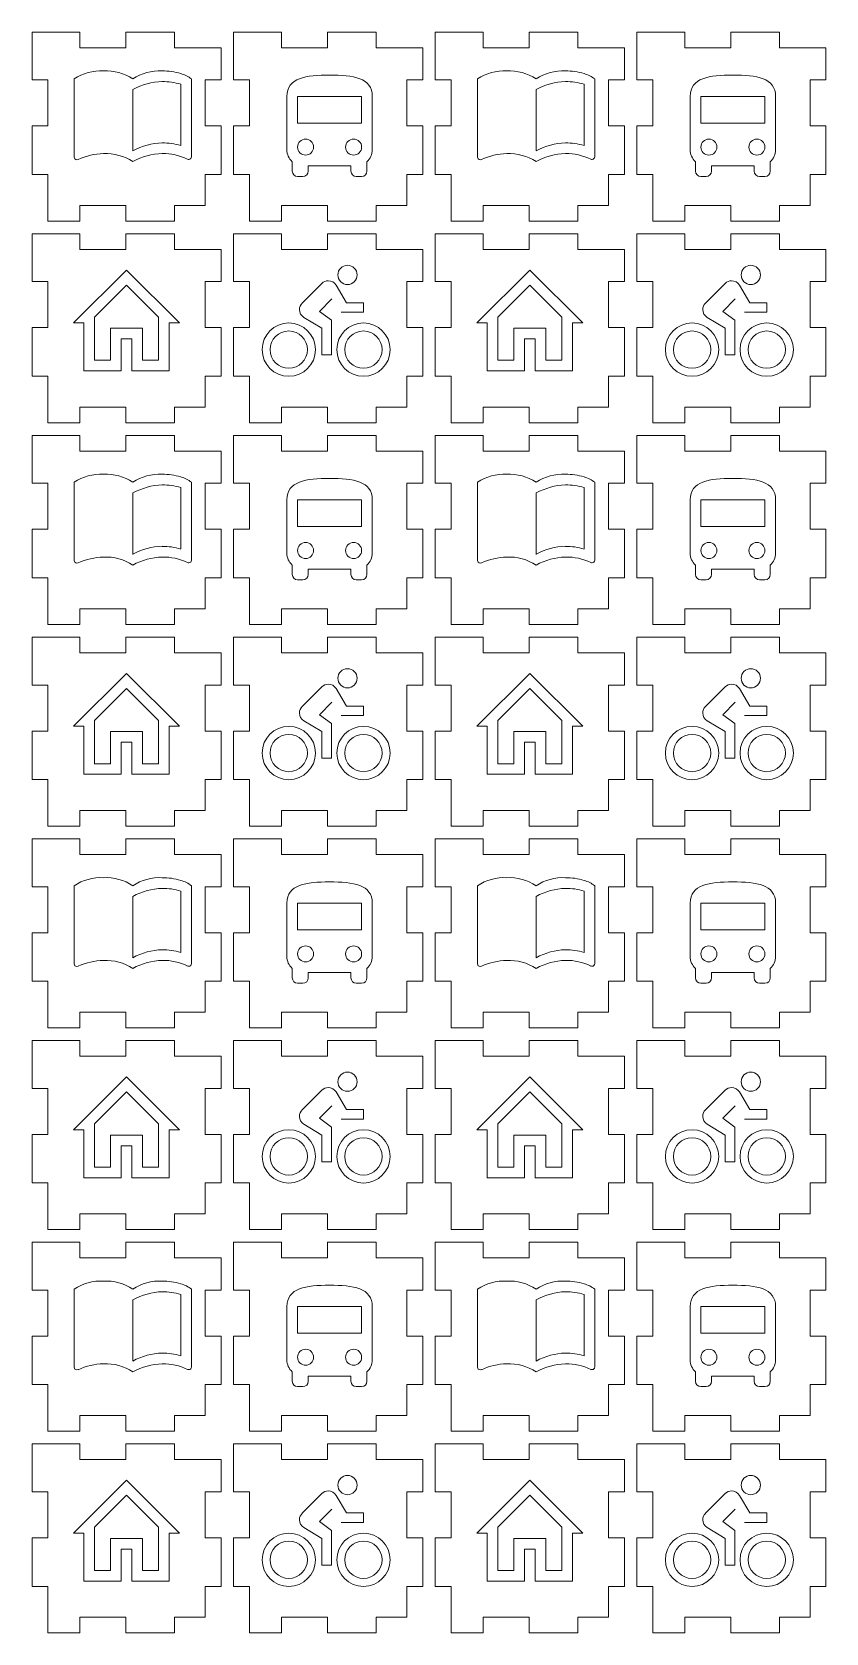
# Model space of a CAD drawing. Header units: millimetres. Extents: x 0 to 126, y 0 to 254.
import ezdxf

# ---------------------------------------------------------------- set-up
doc = ezdxf.new("R2010")
doc.units = ezdxf.units.MM
doc.layers.get('0').update_dxf_attribs({"lineweight": 25, "true_color": 0xffffff})
doc.layers.add('layer 1', color=3, linetype='Continuous', lineweight=9, true_color=0x00ff00)

msp = doc.modelspace()

# ---------------------------------------------------------------- linework, layer by layer
at = {"lineweight": 13}
for p, q in [((7.6, 254), (0, 254)), ((0, 246.4), (0, 254)), ((7.6, 254), (7.6, 251.5)), ((22.6, 254), (14.9, 254)), ((14.9, 254), (14.9, 251.5)), ((22.6, 254), (22.6, 251.5)), ((39.6, 254), (32, 254)), ((32, 246.4), (32, 254)), ((39.6, 254), (39.6, 251.5)), ((54.6, 254), (46.9, 254)), ((46.9, 254), (46.9, 251.5)), ((54.6, 254), (54.6, 251.5)), ((71.6, 254), (64, 254)), ((64, 246.4), (64, 254)), ((71.6, 254), (71.6, 251.5)), ((86.6, 254), (78.9, 254)), ((78.9, 254), (78.9, 251.5)), ((86.6, 254), (86.6, 251.5)), ((103.6, 254), (96, 254)), ((96, 246.4), (96, 254)), ((103.6, 254), (103.6, 251.5)), ((118.6, 254), (110.9, 254)), ((110.9, 254), (110.9, 251.5)), ((118.6, 254), (118.6, 251.5)), ((14.9, 251.5), (7.6, 251.5)), ((30, 251.5), (22.6, 251.5)), ((30, 246.4), (30, 251.5)), ((46.9, 251.5), (39.6, 251.5)), ((62, 251.5), (54.6, 251.5)), ((62, 246.4), (62, 251.5)), ((78.9, 251.5), (71.6, 251.5)), ((94, 251.5), (86.6, 251.5)), ((94, 246.4), (94, 251.5)), ((110.9, 251.5), (103.6, 251.5)), ((126, 251.5), (118.6, 251.5)), ((126, 246.4), (126, 251.5)), ((0, 246.4), (2.5, 246.4)), ((2.5, 239.1), (2.5, 246.4)), ((27.5, 239.1), (27.5, 246.4)), ((27.5, 246.4), (30, 246.4)), ((32, 246.4), (34.5, 246.4)), ((34.5, 239.1), (34.5, 246.4)), ((59.5, 239.1), (59.5, 246.4)), ((59.5, 246.4), (62, 246.4)), ((64, 246.4), (66.5, 246.4)), ((66.5, 239.1), (66.5, 246.4)), ((91.5, 239.1), (91.5, 246.4)), ((91.5, 246.4), (94, 246.4)), ((96, 246.4), (98.5, 246.4)), ((98.5, 239.1), (98.5, 246.4)), ((123.5, 239.1), (123.5, 246.4)), ((123.5, 246.4), (126, 246.4)), ((0, 231.4), (0, 239.1)), ((0, 239.1), (2.5, 239.1)), ((27.5, 239.1), (30, 239.1)), ((30, 231.4), (30, 239.1)), ((32, 231.4), (32, 239.1)), ((32, 239.1), (34.5, 239.1)), ((59.5, 239.1), (62, 239.1)), ((62, 231.4), (62, 239.1)), ((64, 231.4), (64, 239.1)), ((64, 239.1), (66.5, 239.1)), ((91.5, 239.1), (94, 239.1)), ((94, 231.4), (94, 239.1)), ((96, 231.4), (96, 239.1)), ((96, 239.1), (98.5, 239.1)), ((123.5, 239.1), (126, 239.1)), ((126, 231.4), (126, 239.1)), ((0, 231.4), (2.5, 231.4)), ((2.5, 224), (2.5, 231.4)), ((27.5, 226.5), (27.5, 231.4)), ((27.5, 231.4), (30, 231.4)), ((32, 231.4), (34.5, 231.4)), ((34.5, 224), (34.5, 231.4)), ((59.5, 226.5), (59.5, 231.4)), ((59.5, 231.4), (62, 231.4)), ((64, 231.4), (66.5, 231.4)), ((66.5, 224), (66.5, 231.4)), ((91.5, 226.5), (91.5, 231.4)), ((91.5, 231.4), (94, 231.4)), ((96, 231.4), (98.5, 231.4)), ((98.5, 224), (98.5, 231.4)), ((123.5, 226.5), (123.5, 231.4)), ((123.5, 231.4), (126, 231.4)), ((14.9, 226.5), (7.6, 226.5)), ((7.6, 226.5), (7.6, 224)), ((14.9, 226.5), (14.9, 224)), ((27.5, 226.5), (22.6, 226.5)), ((22.6, 226.5), (22.6, 224)), ((46.9, 226.5), (39.6, 226.5)), ((39.6, 226.5), (39.6, 224)), ((46.9, 226.5), (46.9, 224)), ((59.5, 226.5), (54.6, 226.5)), ((54.6, 226.5), (54.6, 224)), ((78.9, 226.5), (71.6, 226.5)), ((71.6, 226.5), (71.6, 224)), ((78.9, 226.5), (78.9, 224)), ((91.5, 226.5), (86.6, 226.5)), ((86.6, 226.5), (86.6, 224)), ((110.9, 226.5), (103.6, 226.5)), ((103.6, 226.5), (103.6, 224)), ((110.9, 226.5), (110.9, 224)), ((123.5, 226.5), (118.6, 226.5)), ((118.6, 226.5), (118.6, 224)), ((7.6, 224), (2.5, 224)), ((22.6, 224), (14.9, 224)), ((39.6, 224), (34.5, 224)), ((54.6, 224), (46.9, 224)), ((71.6, 224), (66.5, 224)), ((86.6, 224), (78.9, 224)), ((103.6, 224), (98.5, 224)), ((118.6, 224), (110.9, 224)), ((7.6, 222), (0, 222)), ((0, 214.4), (0, 222)), ((7.6, 222), (7.6, 219.5)), ((22.6, 222), (14.9, 222)), ((14.9, 222), (14.9, 219.5)), ((22.6, 222), (22.6, 219.5)), ((39.6, 222), (32, 222)), ((32, 214.4), (32, 222)), ((39.6, 222), (39.6, 219.5)), ((54.6, 222), (46.9, 222)), ((46.9, 222), (46.9, 219.5)), ((54.6, 222), (54.6, 219.5)), ((71.6, 222), (64, 222)), ((64, 214.4), (64, 222)), ((71.6, 222), (71.6, 219.5)), ((86.6, 222), (78.9, 222)), ((78.9, 222), (78.9, 219.5)), ((86.6, 222), (86.6, 219.5)), ((103.6, 222), (96, 222)), ((96, 214.4), (96, 222)), ((103.6, 222), (103.6, 219.5)), ((118.6, 222), (110.9, 222)), ((110.9, 222), (110.9, 219.5)), ((118.6, 222), (118.6, 219.5)), ((14.9, 219.5), (7.6, 219.5)), ((30, 219.5), (22.6, 219.5)), ((30, 214.4), (30, 219.5)), ((46.9, 219.5), (39.6, 219.5)), ((62, 219.5), (54.6, 219.5)), ((62, 214.4), (62, 219.5)), ((78.9, 219.5), (71.6, 219.5)), ((94, 219.5), (86.6, 219.5)), ((94, 214.4), (94, 219.5)), ((110.9, 219.5), (103.6, 219.5)), ((126, 219.5), (118.6, 219.5)), ((126, 214.4), (126, 219.5)), ((0, 214.4), (2.5, 214.4)), ((2.5, 207.1), (2.5, 214.4)), ((27.5, 207.1), (27.5, 214.4)), ((27.5, 214.4), (30, 214.4)), ((32, 214.4), (34.5, 214.4)), ((34.5, 207.1), (34.5, 214.4)), ((59.5, 207.1), (59.5, 214.4)), ((59.5, 214.4), (62, 214.4)), ((64, 214.4), (66.5, 214.4)), ((66.5, 207.1), (66.5, 214.4)), ((91.5, 207.1), (91.5, 214.4)), ((91.5, 214.4), (94, 214.4)), ((96, 214.4), (98.5, 214.4)), ((98.5, 207.1), (98.5, 214.4)), ((123.5, 207.1), (123.5, 214.4)), ((123.5, 214.4), (126, 214.4)), ((0, 199.4), (0, 207.1)), ((0, 207.1), (2.5, 207.1)), ((27.5, 207.1), (30, 207.1)), ((30, 199.4), (30, 207.1)), ((32, 199.4), (32, 207.1)), ((32, 207.1), (34.5, 207.1)), ((59.5, 207.1), (62, 207.1)), ((62, 199.4), (62, 207.1)), ((64, 199.4), (64, 207.1)), ((64, 207.1), (66.5, 207.1)), ((91.5, 207.1), (94, 207.1)), ((94, 199.4), (94, 207.1)), ((96, 199.4), (96, 207.1)), ((96, 207.1), (98.5, 207.1)), ((123.5, 207.1), (126, 207.1)), ((126, 199.4), (126, 207.1)), ((0, 199.4), (2.5, 199.4)), ((2.5, 192), (2.5, 199.4)), ((27.5, 194.5), (27.5, 199.4)), ((27.5, 199.4), (30, 199.4)), ((32, 199.4), (34.5, 199.4)), ((34.5, 192), (34.5, 199.4)), ((59.5, 194.5), (59.5, 199.4)), ((59.5, 199.4), (62, 199.4)), ((64, 199.4), (66.5, 199.4)), ((66.5, 192), (66.5, 199.4)), ((91.5, 194.5), (91.5, 199.4)), ((91.5, 199.4), (94, 199.4)), ((96, 199.4), (98.5, 199.4)), ((98.5, 192), (98.5, 199.4)), ((123.5, 194.5), (123.5, 199.4)), ((123.5, 199.4), (126, 199.4)), ((14.9, 194.5), (7.6, 194.5)), ((7.6, 194.5), (7.6, 192)), ((14.9, 194.5), (14.9, 192)), ((27.5, 194.5), (22.6, 194.5)), ((22.6, 194.5), (22.6, 192)), ((46.9, 194.5), (39.6, 194.5)), ((39.6, 194.5), (39.6, 192)), ((46.9, 194.5), (46.9, 192)), ((59.5, 194.5), (54.6, 194.5)), ((54.6, 194.5), (54.6, 192)), ((78.9, 194.5), (71.6, 194.5)), ((71.6, 194.5), (71.6, 192)), ((78.9, 194.5), (78.9, 192)), ((91.5, 194.5), (86.6, 194.5)), ((86.6, 194.5), (86.6, 192)), ((110.9, 194.5), (103.6, 194.5)), ((103.6, 194.5), (103.6, 192)), ((110.9, 194.5), (110.9, 192)), ((123.5, 194.5), (118.6, 194.5)), ((118.6, 194.5), (118.6, 192)), ((7.6, 192), (2.5, 192)), ((22.6, 192), (14.9, 192)), ((39.6, 192), (34.5, 192)), ((54.6, 192), (46.9, 192)), ((71.6, 192), (66.5, 192)), ((86.6, 192), (78.9, 192)), ((103.6, 192), (98.5, 192)), ((118.6, 192), (110.9, 192)), ((7.6, 190), (0, 190)), ((0, 182.4), (0, 190)), ((7.6, 190), (7.6, 187.5)), ((22.6, 190), (14.9, 190)), ((14.9, 190), (14.9, 187.5)), ((22.6, 190), (22.6, 187.5)), ((39.6, 190), (32, 190)), ((32, 182.4), (32, 190)), ((39.6, 190), (39.6, 187.5)), ((54.6, 190), (46.9, 190)), ((46.9, 190), (46.9, 187.5)), ((54.6, 190), (54.6, 187.5)), ((71.6, 190), (64, 190)), ((64, 182.4), (64, 190)), ((71.6, 190), (71.6, 187.5)), ((86.6, 190), (78.9, 190)), ((78.9, 190), (78.9, 187.5)), ((86.6, 190), (86.6, 187.5)), ((103.6, 190), (96, 190)), ((96, 182.4), (96, 190)), ((103.6, 190), (103.6, 187.5)), ((118.6, 190), (110.9, 190)), ((110.9, 190), (110.9, 187.5)), ((118.6, 190), (118.6, 187.5)), ((14.9, 187.5), (7.6, 187.5)), ((30, 187.5), (22.6, 187.5)), ((30, 182.4), (30, 187.5)), ((46.9, 187.5), (39.6, 187.5)), ((62, 187.5), (54.6, 187.5)), ((62, 182.4), (62, 187.5)), ((78.9, 187.5), (71.6, 187.5)), ((94, 187.5), (86.6, 187.5)), ((94, 182.4), (94, 187.5)), ((110.9, 187.5), (103.6, 187.5)), ((126, 187.5), (118.6, 187.5)), ((126, 182.4), (126, 187.5)), ((0, 182.4), (2.5, 182.4)), ((2.5, 175.1), (2.5, 182.4)), ((27.5, 175.1), (27.5, 182.4)), ((27.5, 182.4), (30, 182.4)), ((32, 182.4), (34.5, 182.4)), ((34.5, 175.1), (34.5, 182.4)), ((59.5, 175.1), (59.5, 182.4)), ((59.5, 182.4), (62, 182.4)), ((64, 182.4), (66.5, 182.4)), ((66.5, 175.1), (66.5, 182.4)), ((91.5, 175.1), (91.5, 182.4)), ((91.5, 182.4), (94, 182.4)), ((96, 182.4), (98.5, 182.4)), ((98.5, 175.1), (98.5, 182.4)), ((123.5, 175.1), (123.5, 182.4)), ((123.5, 182.4), (126, 182.4)), ((0, 167.4), (0, 175.1)), ((0, 175.1), (2.5, 175.1)), ((27.5, 175.1), (30, 175.1)), ((30, 167.4), (30, 175.1)), ((32, 167.4), (32, 175.1)), ((32, 175.1), (34.5, 175.1)), ((59.5, 175.1), (62, 175.1)), ((62, 167.4), (62, 175.1)), ((64, 167.4), (64, 175.1)), ((64, 175.1), (66.5, 175.1)), ((91.5, 175.1), (94, 175.1)), ((94, 167.4), (94, 175.1)), ((96, 167.4), (96, 175.1)), ((96, 175.1), (98.5, 175.1)), ((123.5, 175.1), (126, 175.1)), ((126, 167.4), (126, 175.1)), ((0, 167.4), (2.5, 167.4)), ((2.5, 160), (2.5, 167.4)), ((27.5, 162.5), (27.5, 167.4)), ((27.5, 167.4), (30, 167.4)), ((32, 167.4), (34.5, 167.4)), ((34.5, 160), (34.5, 167.4)), ((59.5, 162.5), (59.5, 167.4)), ((59.5, 167.4), (62, 167.4)), ((64, 167.4), (66.5, 167.4)), ((66.5, 160), (66.5, 167.4)), ((91.5, 162.5), (91.5, 167.4)), ((91.5, 167.4), (94, 167.4)), ((96, 167.4), (98.5, 167.4)), ((98.5, 160), (98.5, 167.4)), ((123.5, 162.5), (123.5, 167.4)), ((123.5, 167.4), (126, 167.4)), ((14.9, 162.5), (7.6, 162.5)), ((7.6, 162.5), (7.6, 160)), ((14.9, 162.5), (14.9, 160)), ((27.5, 162.5), (22.6, 162.5)), ((22.6, 162.5), (22.6, 160)), ((46.9, 162.5), (39.6, 162.5)), ((39.6, 162.5), (39.6, 160)), ((46.9, 162.5), (46.9, 160)), ((59.5, 162.5), (54.6, 162.5)), ((54.6, 162.5), (54.6, 160)), ((78.9, 162.5), (71.6, 162.5)), ((71.6, 162.5), (71.6, 160)), ((78.9, 162.5), (78.9, 160)), ((91.5, 162.5), (86.6, 162.5)), ((86.6, 162.5), (86.6, 160)), ((110.9, 162.5), (103.6, 162.5)), ((103.6, 162.5), (103.6, 160)), ((110.9, 162.5), (110.9, 160)), ((123.5, 162.5), (118.6, 162.5)), ((118.6, 162.5), (118.6, 160)), ((7.6, 158), (0, 158)), ((0, 150.4), (0, 158)), ((7.6, 160), (2.5, 160)), ((7.6, 158), (7.6, 155.5)), ((22.6, 160), (14.9, 160)), ((22.6, 158), (14.9, 158)), ((14.9, 158), (14.9, 155.5)), ((22.6, 158), (22.6, 155.5)), ((39.6, 158), (32, 158)), ((32, 150.4), (32, 158)), ((39.6, 160), (34.5, 160)), ((39.6, 158), (39.6, 155.5)), ((54.6, 160), (46.9, 160)), ((54.6, 158), (46.9, 158)), ((46.9, 158), (46.9, 155.5)), ((54.6, 158), (54.6, 155.5)), ((71.6, 158), (64, 158)), ((64, 150.4), (64, 158)), ((71.6, 160), (66.5, 160)), ((71.6, 158), (71.6, 155.5)), ((86.6, 160), (78.9, 160)), ((86.6, 158), (78.9, 158)), ((78.9, 158), (78.9, 155.5)), ((86.6, 158), (86.6, 155.5)), ((103.6, 158), (96, 158)), ((96, 150.4), (96, 158)), ((103.6, 160), (98.5, 160)), ((103.6, 158), (103.6, 155.5)), ((118.6, 160), (110.9, 160)), ((118.6, 158), (110.9, 158)), ((110.9, 158), (110.9, 155.5)), ((118.6, 158), (118.6, 155.5)), ((14.9, 155.5), (7.6, 155.5)), ((30, 155.5), (22.6, 155.5)), ((30, 150.4), (30, 155.5)), ((46.9, 155.5), (39.6, 155.5)), ((62, 155.5), (54.6, 155.5)), ((62, 150.4), (62, 155.5)), ((78.9, 155.5), (71.6, 155.5)), ((94, 155.5), (86.6, 155.5)), ((94, 150.4), (94, 155.5)), ((110.9, 155.5), (103.6, 155.5)), ((126, 155.5), (118.6, 155.5)), ((126, 150.4), (126, 155.5)), ((0, 150.4), (2.5, 150.4)), ((2.5, 143.1), (2.5, 150.4)), ((27.5, 143.1), (27.5, 150.4)), ((27.5, 150.4), (30, 150.4)), ((32, 150.4), (34.5, 150.4)), ((34.5, 143.1), (34.5, 150.4)), ((59.5, 143.1), (59.5, 150.4)), ((59.5, 150.4), (62, 150.4)), ((64, 150.4), (66.5, 150.4)), ((66.5, 143.1), (66.5, 150.4)), ((91.5, 143.1), (91.5, 150.4)), ((91.5, 150.4), (94, 150.4)), ((96, 150.4), (98.5, 150.4)), ((98.5, 143.1), (98.5, 150.4)), ((123.5, 143.1), (123.5, 150.4)), ((123.5, 150.4), (126, 150.4)), ((0, 135.4), (0, 143.1)), ((0, 143.1), (2.5, 143.1)), ((27.5, 143.1), (30, 143.1)), ((30, 135.4), (30, 143.1)), ((32, 135.4), (32, 143.1)), ((32, 143.1), (34.5, 143.1)), ((59.5, 143.1), (62, 143.1)), ((62, 135.4), (62, 143.1)), ((64, 135.4), (64, 143.1)), ((64, 143.1), (66.5, 143.1)), ((91.5, 143.1), (94, 143.1)), ((94, 135.4), (94, 143.1)), ((96, 135.4), (96, 143.1)), ((96, 143.1), (98.5, 143.1)), ((123.5, 143.1), (126, 143.1)), ((126, 135.4), (126, 143.1)), ((0, 135.4), (2.5, 135.4)), ((2.5, 128), (2.5, 135.4)), ((27.5, 130.5), (27.5, 135.4)), ((27.5, 135.4), (30, 135.4)), ((32, 135.4), (34.5, 135.4)), ((34.5, 128), (34.5, 135.4)), ((59.5, 130.5), (59.5, 135.4)), ((59.5, 135.4), (62, 135.4)), ((64, 135.4), (66.5, 135.4)), ((66.5, 128), (66.5, 135.4)), ((91.5, 130.5), (91.5, 135.4)), ((91.5, 135.4), (94, 135.4)), ((96, 135.4), (98.5, 135.4)), ((98.5, 128), (98.5, 135.4)), ((123.5, 130.5), (123.5, 135.4)), ((123.5, 135.4), (126, 135.4)), ((14.9, 130.5), (7.6, 130.5)), ((7.6, 130.5), (7.6, 128)), ((14.9, 130.5), (14.9, 128)), ((27.5, 130.5), (22.6, 130.5)), ((22.6, 130.5), (22.6, 128)), ((46.9, 130.5), (39.6, 130.5)), ((39.6, 130.5), (39.6, 128)), ((46.9, 130.5), (46.9, 128)), ((59.5, 130.5), (54.6, 130.5)), ((54.6, 130.5), (54.6, 128)), ((78.9, 130.5), (71.6, 130.5)), ((71.6, 130.5), (71.6, 128)), ((78.9, 130.5), (78.9, 128)), ((91.5, 130.5), (86.6, 130.5)), ((86.6, 130.5), (86.6, 128)), ((110.9, 130.5), (103.6, 130.5)), ((103.6, 130.5), (103.6, 128)), ((110.9, 130.5), (110.9, 128)), ((123.5, 130.5), (118.6, 130.5)), ((118.6, 130.5), (118.6, 128)), ((7.6, 128), (2.5, 128)), ((22.6, 128), (14.9, 128)), ((39.6, 128), (34.5, 128)), ((54.6, 128), (46.9, 128)), ((71.6, 128), (66.5, 128)), ((86.6, 128), (78.9, 128)), ((103.6, 128), (98.5, 128)), ((118.6, 128), (110.9, 128)), ((7.6, 126), (0, 126)), ((0, 118.4), (0, 126)), ((7.6, 126), (7.6, 123.5)), ((22.6, 126), (14.9, 126)), ((14.9, 126), (14.9, 123.5)), ((22.6, 126), (22.6, 123.5)), ((39.6, 126), (32, 126)), ((32, 118.4), (32, 126)), ((39.6, 126), (39.6, 123.5)), ((54.6, 126), (46.9, 126)), ((46.9, 126), (46.9, 123.5)), ((54.6, 126), (54.6, 123.5)), ((71.6, 126), (64, 126)), ((64, 118.4), (64, 126)), ((71.6, 126), (71.6, 123.5)), ((86.6, 126), (78.9, 126)), ((78.9, 126), (78.9, 123.5)), ((86.6, 126), (86.6, 123.5)), ((103.6, 126), (96, 126)), ((96, 118.4), (96, 126)), ((103.6, 126), (103.6, 123.5)), ((118.6, 126), (110.9, 126)), ((110.9, 126), (110.9, 123.5)), ((118.6, 126), (118.6, 123.5)), ((14.9, 123.5), (7.6, 123.5)), ((30, 123.5), (22.6, 123.5)), ((30, 118.4), (30, 123.5)), ((46.9, 123.5), (39.6, 123.5)), ((62, 123.5), (54.6, 123.5)), ((62, 118.4), (62, 123.5)), ((78.9, 123.5), (71.6, 123.5)), ((94, 123.5), (86.6, 123.5)), ((94, 118.4), (94, 123.5)), ((110.9, 123.5), (103.6, 123.5)), ((126, 123.5), (118.6, 123.5)), ((126, 118.4), (126, 123.5)), ((0, 118.4), (2.5, 118.4)), ((2.5, 111.1), (2.5, 118.4)), ((27.5, 111.1), (27.5, 118.4)), ((27.5, 118.4), (30, 118.4)), ((32, 118.4), (34.5, 118.4)), ((34.5, 111.1), (34.5, 118.4)), ((59.5, 111.1), (59.5, 118.4)), ((59.5, 118.4), (62, 118.4)), ((64, 118.4), (66.5, 118.4)), ((66.5, 111.1), (66.5, 118.4)), ((91.5, 111.1), (91.5, 118.4)), ((91.5, 118.4), (94, 118.4)), ((96, 118.4), (98.5, 118.4)), ((98.5, 111.1), (98.5, 118.4)), ((123.5, 111.1), (123.5, 118.4)), ((123.5, 118.4), (126, 118.4)), ((0, 103.4), (0, 111.1)), ((0, 111.1), (2.5, 111.1)), ((27.5, 111.1), (30, 111.1)), ((30, 103.4), (30, 111.1)), ((32, 103.4), (32, 111.1)), ((32, 111.1), (34.5, 111.1)), ((59.5, 111.1), (62, 111.1)), ((62, 103.4), (62, 111.1)), ((64, 103.4), (64, 111.1)), ((64, 111.1), (66.5, 111.1)), ((91.5, 111.1), (94, 111.1)), ((94, 103.4), (94, 111.1)), ((96, 103.4), (96, 111.1)), ((96, 111.1), (98.5, 111.1)), ((123.5, 111.1), (126, 111.1)), ((126, 103.4), (126, 111.1)), ((0, 103.4), (2.5, 103.4)), ((2.5, 96), (2.5, 103.4)), ((27.5, 98.5), (27.5, 103.4)), ((27.5, 103.4), (30, 103.4)), ((32, 103.4), (34.5, 103.4)), ((34.5, 96), (34.5, 103.4)), ((59.5, 98.5), (59.5, 103.4)), ((59.5, 103.4), (62, 103.4)), ((64, 103.4), (66.5, 103.4)), ((66.5, 96), (66.5, 103.4)), ((91.5, 98.5), (91.5, 103.4)), ((91.5, 103.4), (94, 103.4)), ((96, 103.4), (98.5, 103.4)), ((98.5, 96), (98.5, 103.4)), ((123.5, 98.5), (123.5, 103.4)), ((123.5, 103.4), (126, 103.4)), ((14.9, 98.5), (7.6, 98.5)), ((7.6, 98.5), (7.6, 96)), ((14.9, 98.5), (14.9, 96)), ((27.5, 98.5), (22.6, 98.5)), ((22.6, 98.5), (22.6, 96)), ((46.9, 98.5), (39.6, 98.5)), ((39.6, 98.5), (39.6, 96)), ((46.9, 98.5), (46.9, 96)), ((59.5, 98.5), (54.6, 98.5)), ((54.6, 98.5), (54.6, 96)), ((78.9, 98.5), (71.6, 98.5)), ((71.6, 98.5), (71.6, 96)), ((78.9, 98.5), (78.9, 96)), ((91.5, 98.5), (86.6, 98.5)), ((86.6, 98.5), (86.6, 96)), ((110.9, 98.5), (103.6, 98.5)), ((103.6, 98.5), (103.6, 96)), ((110.9, 98.5), (110.9, 96)), ((123.5, 98.5), (118.6, 98.5)), ((118.6, 98.5), (118.6, 96)), ((7.6, 94), (0, 94)), ((0, 86.4), (0, 94)), ((7.6, 96), (2.5, 96)), ((7.6, 94), (7.6, 91.5)), ((22.6, 96), (14.9, 96)), ((22.6, 94), (14.9, 94)), ((14.9, 94), (14.9, 91.5)), ((22.6, 94), (22.6, 91.5)), ((39.6, 94), (32, 94)), ((32, 86.4), (32, 94)), ((39.6, 96), (34.5, 96)), ((39.6, 94), (39.6, 91.5)), ((54.6, 96), (46.9, 96)), ((54.6, 94), (46.9, 94)), ((46.9, 94), (46.9, 91.5)), ((54.6, 94), (54.6, 91.5)), ((71.6, 94), (64, 94)), ((64, 86.4), (64, 94)), ((71.6, 96), (66.5, 96)), ((71.6, 94), (71.6, 91.5)), ((86.6, 96), (78.9, 96)), ((86.6, 94), (78.9, 94)), ((78.9, 94), (78.9, 91.5)), ((86.6, 94), (86.6, 91.5)), ((103.6, 94), (96, 94)), ((96, 86.4), (96, 94)), ((103.6, 96), (98.5, 96)), ((103.6, 94), (103.6, 91.5)), ((118.6, 96), (110.9, 96)), ((118.6, 94), (110.9, 94)), ((110.9, 94), (110.9, 91.5)), ((118.6, 94), (118.6, 91.5)), ((14.9, 91.5), (7.6, 91.5)), ((30, 91.5), (22.6, 91.5)), ((30, 86.4), (30, 91.5)), ((46.9, 91.5), (39.6, 91.5)), ((62, 91.5), (54.6, 91.5)), ((62, 86.4), (62, 91.5)), ((78.9, 91.5), (71.6, 91.5)), ((94, 91.5), (86.6, 91.5)), ((94, 86.4), (94, 91.5)), ((110.9, 91.5), (103.6, 91.5)), ((126, 91.5), (118.6, 91.5)), ((126, 86.4), (126, 91.5)), ((0, 86.4), (2.5, 86.4)), ((2.5, 79.1), (2.5, 86.4)), ((27.5, 79.1), (27.5, 86.4)), ((27.5, 86.4), (30, 86.4)), ((32, 86.4), (34.5, 86.4)), ((34.5, 79.1), (34.5, 86.4)), ((59.5, 79.1), (59.5, 86.4)), ((59.5, 86.4), (62, 86.4)), ((64, 86.4), (66.5, 86.4)), ((66.5, 79.1), (66.5, 86.4)), ((91.5, 79.1), (91.5, 86.4)), ((91.5, 86.4), (94, 86.4)), ((96, 86.4), (98.5, 86.4)), ((98.5, 79.1), (98.5, 86.4)), ((123.5, 79.1), (123.5, 86.4)), ((123.5, 86.4), (126, 86.4)), ((0, 71.4), (0, 79.1)), ((0, 79.1), (2.5, 79.1)), ((27.5, 79.1), (30, 79.1)), ((30, 71.4), (30, 79.1)), ((32, 71.4), (32, 79.1)), ((32, 79.1), (34.5, 79.1)), ((59.5, 79.1), (62, 79.1)), ((62, 71.4), (62, 79.1)), ((64, 71.4), (64, 79.1)), ((64, 79.1), (66.5, 79.1)), ((91.5, 79.1), (94, 79.1)), ((94, 71.4), (94, 79.1)), ((96, 71.4), (96, 79.1)), ((96, 79.1), (98.5, 79.1)), ((123.5, 79.1), (126, 79.1)), ((126, 71.4), (126, 79.1)), ((0, 71.4), (2.5, 71.4)), ((2.5, 64), (2.5, 71.4)), ((27.5, 66.5), (27.5, 71.4)), ((27.5, 71.4), (30, 71.4)), ((32, 71.4), (34.5, 71.4)), ((34.5, 64), (34.5, 71.4)), ((59.5, 66.5), (59.5, 71.4)), ((59.5, 71.4), (62, 71.4)), ((64, 71.4), (66.5, 71.4)), ((66.5, 64), (66.5, 71.4)), ((91.5, 66.5), (91.5, 71.4)), ((91.5, 71.4), (94, 71.4)), ((96, 71.4), (98.5, 71.4)), ((98.5, 64), (98.5, 71.4)), ((123.5, 66.5), (123.5, 71.4)), ((123.5, 71.4), (126, 71.4)), ((14.9, 66.5), (7.6, 66.5)), ((7.6, 66.5), (7.6, 64)), ((14.9, 66.5), (14.9, 64)), ((27.5, 66.5), (22.6, 66.5)), ((22.6, 66.5), (22.6, 64)), ((46.9, 66.5), (39.6, 66.5)), ((39.6, 66.5), (39.6, 64)), ((46.9, 66.5), (46.9, 64)), ((59.5, 66.5), (54.6, 66.5)), ((54.6, 66.5), (54.6, 64)), ((78.9, 66.5), (71.6, 66.5)), ((71.6, 66.5), (71.6, 64)), ((78.9, 66.5), (78.9, 64)), ((91.5, 66.5), (86.6, 66.5)), ((86.6, 66.5), (86.6, 64)), ((110.9, 66.5), (103.6, 66.5)), ((103.6, 66.5), (103.6, 64)), ((110.9, 66.5), (110.9, 64)), ((123.5, 66.5), (118.6, 66.5)), ((118.6, 66.5), (118.6, 64)), ((7.6, 64), (2.5, 64)), ((22.6, 64), (14.9, 64)), ((39.6, 64), (34.5, 64)), ((54.6, 64), (46.9, 64)), ((71.6, 64), (66.5, 64)), ((86.6, 64), (78.9, 64)), ((103.6, 64), (98.5, 64)), ((118.6, 64), (110.9, 64)), ((7.6, 62), (0, 62)), ((0, 54.4), (0, 62)), ((7.6, 62), (7.6, 59.5)), ((22.6, 62), (14.9, 62)), ((14.9, 62), (14.9, 59.5)), ((22.6, 62), (22.6, 59.5)), ((39.6, 62), (32, 62)), ((32, 54.4), (32, 62)), ((39.6, 62), (39.6, 59.5)), ((54.6, 62), (46.9, 62)), ((46.9, 62), (46.9, 59.5)), ((54.6, 62), (54.6, 59.5)), ((71.6, 62), (64, 62)), ((64, 54.4), (64, 62)), ((71.6, 62), (71.6, 59.5)), ((86.6, 62), (78.9, 62)), ((78.9, 62), (78.9, 59.5)), ((86.6, 62), (86.6, 59.5)), ((103.6, 62), (96, 62)), ((96, 54.4), (96, 62)), ((103.6, 62), (103.6, 59.5)), ((118.6, 62), (110.9, 62)), ((110.9, 62), (110.9, 59.5)), ((118.6, 62), (118.6, 59.5)), ((14.9, 59.5), (7.6, 59.5)), ((30, 59.5), (22.6, 59.5)), ((30, 54.4), (30, 59.5)), ((46.9, 59.5), (39.6, 59.5)), ((62, 59.5), (54.6, 59.5)), ((62, 54.4), (62, 59.5)), ((78.9, 59.5), (71.6, 59.5)), ((94, 59.5), (86.6, 59.5)), ((94, 54.4), (94, 59.5)), ((110.9, 59.5), (103.6, 59.5)), ((126, 59.5), (118.6, 59.5)), ((126, 54.4), (126, 59.5)), ((0, 54.4), (2.5, 54.4)), ((2.5, 47.1), (2.5, 54.4)), ((27.5, 47.1), (27.5, 54.4)), ((27.5, 54.4), (30, 54.4)), ((32, 54.4), (34.5, 54.4)), ((34.5, 47.1), (34.5, 54.4)), ((59.5, 47.1), (59.5, 54.4)), ((59.5, 54.4), (62, 54.4)), ((64, 54.4), (66.5, 54.4)), ((66.5, 47.1), (66.5, 54.4)), ((91.5, 47.1), (91.5, 54.4)), ((91.5, 54.4), (94, 54.4)), ((96, 54.4), (98.5, 54.4)), ((98.5, 47.1), (98.5, 54.4)), ((123.5, 47.1), (123.5, 54.4)), ((123.5, 54.4), (126, 54.4)), ((0, 39.4), (0, 47.1)), ((0, 47.1), (2.5, 47.1)), ((27.5, 47.1), (30, 47.1)), ((30, 39.4), (30, 47.1)), ((32, 39.4), (32, 47.1)), ((32, 47.1), (34.5, 47.1)), ((59.5, 47.1), (62, 47.1)), ((62, 39.4), (62, 47.1)), ((64, 39.4), (64, 47.1)), ((64, 47.1), (66.5, 47.1)), ((91.5, 47.1), (94, 47.1)), ((94, 39.4), (94, 47.1)), ((96, 39.4), (96, 47.1)), ((96, 47.1), (98.5, 47.1)), ((123.5, 47.1), (126, 47.1)), ((126, 39.4), (126, 47.1)), ((0, 39.4), (2.5, 39.4)), ((2.5, 32), (2.5, 39.4)), ((27.5, 34.5), (27.5, 39.4)), ((27.5, 39.4), (30, 39.4)), ((32, 39.4), (34.5, 39.4)), ((34.5, 32), (34.5, 39.4)), ((59.5, 34.5), (59.5, 39.4)), ((59.5, 39.4), (62, 39.4)), ((64, 39.4), (66.5, 39.4)), ((66.5, 32), (66.5, 39.4)), ((91.5, 34.5), (91.5, 39.4)), ((91.5, 39.4), (94, 39.4)), ((96, 39.4), (98.5, 39.4)), ((98.5, 32), (98.5, 39.4)), ((123.5, 34.5), (123.5, 39.4)), ((123.5, 39.4), (126, 39.4)), ((14.9, 34.5), (7.6, 34.5)), ((7.6, 34.5), (7.6, 32)), ((14.9, 34.5), (14.9, 32)), ((27.5, 34.5), (22.6, 34.5)), ((22.6, 34.5), (22.6, 32)), ((46.9, 34.5), (39.6, 34.5)), ((39.6, 34.5), (39.6, 32)), ((46.9, 34.5), (46.9, 32)), ((59.5, 34.5), (54.6, 34.5)), ((54.6, 34.5), (54.6, 32)), ((78.9, 34.5), (71.6, 34.5)), ((71.6, 34.5), (71.6, 32)), ((78.9, 34.5), (78.9, 32)), ((91.5, 34.5), (86.6, 34.5)), ((86.6, 34.5), (86.6, 32)), ((110.9, 34.5), (103.6, 34.5)), ((103.6, 34.5), (103.6, 32)), ((110.9, 34.5), (110.9, 32)), ((123.5, 34.5), (118.6, 34.5)), ((118.6, 34.5), (118.6, 32)), ((7.6, 32), (2.5, 32)), ((22.6, 32), (14.9, 32)), ((39.6, 32), (34.5, 32)), ((54.6, 32), (46.9, 32)), ((71.6, 32), (66.5, 32)), ((86.6, 32), (78.9, 32)), ((103.6, 32), (98.5, 32)), ((118.6, 32), (110.9, 32)), ((7.6, 30), (0, 30)), ((0, 22.4), (0, 30)), ((7.6, 30), (7.6, 27.5)), ((22.6, 30), (14.9, 30)), ((14.9, 30), (14.9, 27.5)), ((22.6, 30), (22.6, 27.5)), ((39.6, 30), (32, 30)), ((32, 22.4), (32, 30)), ((39.6, 30), (39.6, 27.5)), ((54.6, 30), (46.9, 30)), ((46.9, 30), (46.9, 27.5)), ((54.6, 30), (54.6, 27.5)), ((71.6, 30), (64, 30)), ((64, 22.4), (64, 30)), ((71.6, 30), (71.6, 27.5)), ((86.6, 30), (78.9, 30)), ((78.9, 30), (78.9, 27.5)), ((86.6, 30), (86.6, 27.5)), ((103.6, 30), (96, 30)), ((96, 22.4), (96, 30)), ((103.6, 30), (103.6, 27.5)), ((118.6, 30), (110.9, 30)), ((110.9, 30), (110.9, 27.5)), ((118.6, 30), (118.6, 27.5)), ((14.9, 27.5), (7.6, 27.5)), ((30, 27.5), (22.6, 27.5)), ((30, 22.4), (30, 27.5)), ((46.9, 27.5), (39.6, 27.5)), ((62, 27.5), (54.6, 27.5)), ((62, 22.4), (62, 27.5)), ((78.9, 27.5), (71.6, 27.5)), ((94, 27.5), (86.6, 27.5)), ((94, 22.4), (94, 27.5)), ((110.9, 27.5), (103.6, 27.5)), ((126, 27.5), (118.6, 27.5)), ((126, 22.4), (126, 27.5)), ((0, 22.4), (2.5, 22.4)), ((2.5, 15.1), (2.5, 22.4)), ((27.5, 15.1), (27.5, 22.4)), ((27.5, 22.4), (30, 22.4)), ((32, 22.4), (34.5, 22.4)), ((34.5, 15.1), (34.5, 22.4)), ((59.5, 15.1), (59.5, 22.4)), ((59.5, 22.4), (62, 22.4)), ((64, 22.4), (66.5, 22.4)), ((66.5, 15.1), (66.5, 22.4)), ((91.5, 15.1), (91.5, 22.4)), ((91.5, 22.4), (94, 22.4)), ((96, 22.4), (98.5, 22.4)), ((98.5, 15.1), (98.5, 22.4)), ((123.5, 15.1), (123.5, 22.4)), ((123.5, 22.4), (126, 22.4)), ((0, 7.4), (0, 15.1)), ((0, 15.1), (2.5, 15.1)), ((27.5, 15.1), (30, 15.1)), ((30, 7.4), (30, 15.1)), ((32, 7.4), (32, 15.1)), ((32, 15.1), (34.5, 15.1)), ((59.5, 15.1), (62, 15.1)), ((62, 7.4), (62, 15.1)), ((64, 7.4), (64, 15.1)), ((64, 15.1), (66.5, 15.1)), ((91.5, 15.1), (94, 15.1)), ((94, 7.4), (94, 15.1)), ((96, 7.4), (96, 15.1)), ((96, 15.1), (98.5, 15.1)), ((123.5, 15.1), (126, 15.1)), ((126, 7.4), (126, 15.1)), ((0, 7.4), (2.5, 7.4)), ((2.5, 0), (2.5, 7.4)), ((27.5, 2.5), (27.5, 7.4)), ((27.5, 7.4), (30, 7.4)), ((32, 7.4), (34.5, 7.4)), ((34.5, 0), (34.5, 7.4)), ((59.5, 2.5), (59.5, 7.4)), ((59.5, 7.4), (62, 7.4)), ((64, 7.4), (66.5, 7.4)), ((66.5, 0), (66.5, 7.4)), ((91.5, 2.5), (91.5, 7.4)), ((91.5, 7.4), (94, 7.4)), ((96, 7.4), (98.5, 7.4)), ((98.5, 0), (98.5, 7.4)), ((123.5, 2.5), (123.5, 7.4)), ((123.5, 7.4), (126, 7.4)), ((7.6, 0), (2.5, 0)), ((14.9, 2.5), (7.6, 2.5)), ((7.6, 2.5), (7.6, 0)), ((14.9, 2.5), (14.9, 0)), ((22.6, 0), (14.9, 0)), ((27.5, 2.5), (22.6, 2.5)), ((22.6, 2.5), (22.6, 0)), ((39.6, 0), (34.5, 0)), ((46.9, 2.5), (39.6, 2.5)), ((39.6, 2.5), (39.6, 0)), ((46.9, 2.5), (46.9, 0)), ((54.6, 0), (46.9, 0)), ((59.5, 2.5), (54.6, 2.5)), ((54.6, 2.5), (54.6, 0)), ((71.6, 0), (66.5, 0)), ((78.9, 2.5), (71.6, 2.5)), ((71.6, 2.5), (71.6, 0)), ((78.9, 2.5), (78.9, 0)), ((86.6, 0), (78.9, 0)), ((91.5, 2.5), (86.6, 2.5)), ((86.6, 2.5), (86.6, 0)), ((103.6, 0), (98.5, 0)), ((110.9, 2.5), (103.6, 2.5)), ((103.6, 2.5), (103.6, 0)), ((110.9, 2.5), (110.9, 0)), ((118.6, 0), (110.9, 0)), ((123.5, 2.5), (118.6, 2.5)), ((118.6, 2.5), (118.6, 0))]:
    msp.add_line(p, q, dxfattribs=at)
at = {"layer": 'layer 1', "lineweight": 9}
for p, q in [((6.69, 246.56), (6.69, 234.16)), ((25.31, 234.2), (25.31, 246.56)), ((70.69, 246.56), (70.69, 234.16)), ((89.31, 234.2), (89.31, 246.56)), ((16, 235.13), (16, 244.87)), ((23.62, 245.71), (23.62, 235.98)), ((80, 235.13), (80, 244.87)), ((87.62, 245.71), (87.62, 235.98)), ((40.45, 243.78), (40.45, 235.31)), ((42.15, 239.55), (42.15, 243.78)), ((42.15, 243.78), (52.31, 243.78)), ((52.31, 243.78), (52.31, 239.55)), ((54, 235.31), (54, 243.78)), ((104.45, 243.78), (104.45, 235.31)), ((106.15, 239.55), (106.15, 243.78)), ((106.15, 243.78), (116.31, 243.78)), ((116.31, 243.78), (116.31, 239.55)), ((118, 235.31), (118, 243.78)), ((52.31, 239.55), (42.15, 239.55)), ((116.31, 239.55), (106.15, 239.55)), ((7.11, 233.73), (7.32, 233.78)), ((71.11, 233.73), (71.32, 233.78)), ((41.3, 233.43), (41.3, 231.93)), ((43.84, 231.93), (43.84, 232.77)), ((43.84, 232.77), (50.61, 232.77)), ((50.61, 232.77), (50.61, 231.93)), ((53.15, 231.93), (53.15, 233.43)), ((105.3, 233.43), (105.3, 231.93)), ((107.84, 231.93), (107.84, 232.77)), ((107.84, 232.77), (114.61, 232.77)), ((114.61, 232.77), (114.61, 231.93)), ((117.15, 231.93), (117.15, 233.43)), ((42.15, 231.08), (42.99, 231.08)), ((51.46, 231.08), (52.31, 231.08)), ((106.15, 231.08), (106.99, 231.08)), ((115.46, 231.08), (116.31, 231.08)), ((6.61, 207.85), (15, 216.24)), ((15, 216.24), (23.39, 207.85)), ((70.61, 207.85), (79, 216.24)), ((79, 216.24), (87.39, 207.85)), ((15, 213.85), (9.92, 208.77)), ((20.08, 208.77), (15, 213.85)), ((46, 214.11), (42.87, 210.99)), ((49.89, 211.06), (48.25, 213.83)), ((79, 213.85), (73.92, 208.77)), ((84.08, 208.77), (79, 213.85)), ((110, 214.11), (106.87, 210.99)), ((113.89, 211.06), (112.25, 213.83)), ((45.62, 209.67), (47.58, 211.66)), ((52.6, 211.06), (49.89, 211.06)), ((52.6, 209.54), (52.6, 211.06)), ((109.62, 209.67), (111.58, 211.66)), ((116.6, 211.06), (113.89, 211.06)), ((116.6, 209.54), (116.6, 211.06)), ((9.92, 208.77), (9.92, 201.92)), ((20.08, 201.92), (20.08, 208.77)), ((43.16, 208.72), (46, 207)), ((47.52, 208.27), (45.62, 209.67)), ((49.05, 209.54), (52.6, 209.54)), ((73.92, 208.77), (73.92, 201.92)), ((84.08, 201.92), (84.08, 208.77)), ((107.16, 208.72), (110, 207)), ((111.52, 208.27), (109.62, 209.67)), ((113.05, 209.54), (116.6, 209.54)), ((8.23, 207.85), (6.61, 207.85)), ((8.23, 200.23), (8.23, 207.85)), ((12.46, 201.92), (12.46, 207)), ((12.46, 207), (14.15, 207)), ((14.15, 207), (15.85, 207)), ((15.85, 207), (17.54, 207)), ((17.54, 207), (17.54, 201.92)), ((23.39, 207.85), (21.77, 207.85)), ((21.77, 207.85), (21.77, 200.23)), ((46, 207), (46, 202.77)), ((47.52, 202.77), (47.52, 208.27)), ((72.23, 207.85), (70.61, 207.85)), ((72.23, 200.23), (72.23, 207.85)), ((76.46, 201.92), (76.46, 207)), ((76.46, 207), (78.15, 207)), ((78.15, 207), (79.85, 207)), ((79.85, 207), (81.54, 207)), ((81.54, 207), (81.54, 201.92)), ((87.39, 207.85), (85.77, 207.85)), ((85.77, 207.85), (85.77, 200.23)), ((110, 207), (110, 202.77)), ((111.52, 202.77), (111.52, 208.27)), ((15.85, 205.31), (14.15, 205.31)), ((14.15, 205.31), (14.15, 200.23)), ((15.85, 200.23), (15.85, 205.31)), ((79.85, 205.31), (78.15, 205.31)), ((78.15, 205.31), (78.15, 200.23)), ((79.85, 200.23), (79.85, 205.31)), ((9.92, 201.92), (12.46, 201.92)), ((17.54, 201.92), (20.08, 201.92)), ((46, 202.77), (47.52, 202.77)), ((73.92, 201.92), (76.46, 201.92)), ((81.54, 201.92), (84.08, 201.92)), ((110, 202.77), (111.52, 202.77)), ((14.15, 200.23), (8.23, 200.23)), ((21.77, 200.23), (15.85, 200.23)), ((78.15, 200.23), (72.23, 200.23)), ((85.77, 200.23), (79.85, 200.23)), ((6.69, 182.56), (6.69, 170.16)), ((16, 171.13), (16, 180.87)), ((23.62, 181.71), (23.62, 171.98)), ((25.31, 170.2), (25.31, 182.56)), ((70.69, 182.56), (70.69, 170.16)), ((80, 171.13), (80, 180.87)), ((87.62, 181.71), (87.62, 171.98)), ((89.31, 170.2), (89.31, 182.56)), ((40.45, 179.78), (40.45, 171.31)), ((42.15, 175.55), (42.15, 179.78)), ((42.15, 179.78), (52.31, 179.78)), ((52.31, 179.78), (52.31, 175.55)), ((54, 171.31), (54, 179.78)), ((104.45, 179.78), (104.45, 171.31)), ((106.15, 175.55), (106.15, 179.78)), ((106.15, 179.78), (116.31, 179.78)), ((116.31, 179.78), (116.31, 175.55)), ((118, 171.31), (118, 179.78)), ((52.31, 175.55), (42.15, 175.55)), ((116.31, 175.55), (106.15, 175.55)), ((7.11, 169.73), (7.32, 169.78)), ((41.3, 169.43), (41.3, 167.93)), ((43.84, 167.93), (43.84, 168.77)), ((43.84, 168.77), (50.61, 168.77)), ((50.61, 168.77), (50.61, 167.93)), ((53.15, 167.93), (53.15, 169.43)), ((71.11, 169.73), (71.32, 169.78)), ((105.3, 169.43), (105.3, 167.93)), ((107.84, 167.93), (107.84, 168.77)), ((107.84, 168.77), (114.61, 168.77)), ((114.61, 168.77), (114.61, 167.93)), ((117.15, 167.93), (117.15, 169.43)), ((42.15, 167.08), (42.99, 167.08)), ((51.46, 167.08), (52.31, 167.08)), ((106.15, 167.08), (106.99, 167.08)), ((115.46, 167.08), (116.31, 167.08)), ((6.61, 143.85), (15, 152.24)), ((15, 152.24), (23.39, 143.85)), ((46, 150.11), (42.87, 146.99)), ((70.61, 143.85), (79, 152.24)), ((79, 152.24), (87.39, 143.85)), ((110, 150.11), (106.87, 146.99)), ((15, 149.85), (9.92, 144.77)), ((20.08, 144.77), (15, 149.85)), ((45.62, 145.67), (47.58, 147.66)), ((49.89, 147.06), (48.25, 149.83)), ((79, 149.85), (73.92, 144.77)), ((84.08, 144.77), (79, 149.85)), ((109.62, 145.67), (111.58, 147.66)), ((113.89, 147.06), (112.25, 149.83)), ((47.52, 144.27), (45.62, 145.67)), ((49.05, 145.54), (52.6, 145.54)), ((52.6, 147.06), (49.89, 147.06)), ((52.6, 145.54), (52.6, 147.06)), ((111.52, 144.27), (109.62, 145.67)), ((113.05, 145.54), (116.6, 145.54)), ((116.6, 147.06), (113.89, 147.06)), ((116.6, 145.54), (116.6, 147.06)), ((8.23, 143.85), (6.61, 143.85)), ((8.23, 136.23), (8.23, 143.85)), ((9.92, 144.77), (9.92, 137.92)), ((12.46, 137.92), (12.46, 143)), ((12.46, 143), (14.15, 143)), ((14.15, 143), (15.85, 143)), ((15.85, 143), (17.54, 143)), ((17.54, 143), (17.54, 137.92)), ((20.08, 137.92), (20.08, 144.77)), ((23.39, 143.85), (21.77, 143.85)), ((21.77, 143.85), (21.77, 136.23)), ((43.16, 144.72), (46, 143)), ((46, 143), (46, 138.77)), ((47.52, 138.77), (47.52, 144.27)), ((72.23, 143.85), (70.61, 143.85)), ((72.23, 136.23), (72.23, 143.85)), ((73.92, 144.77), (73.92, 137.92)), ((76.46, 137.92), (76.46, 143)), ((76.46, 143), (78.15, 143)), ((78.15, 143), (79.85, 143)), ((79.85, 143), (81.54, 143)), ((81.54, 143), (81.54, 137.92)), ((84.08, 137.92), (84.08, 144.77)), ((87.39, 143.85), (85.77, 143.85)), ((85.77, 143.85), (85.77, 136.23)), ((107.16, 144.72), (110, 143)), ((110, 143), (110, 138.77)), ((111.52, 138.77), (111.52, 144.27)), ((15.85, 141.31), (14.15, 141.31)), ((14.15, 141.31), (14.15, 136.23)), ((15.85, 136.23), (15.85, 141.31)), ((79.85, 141.31), (78.15, 141.31)), ((78.15, 141.31), (78.15, 136.23)), ((79.85, 136.23), (79.85, 141.31)), ((9.92, 137.92), (12.46, 137.92)), ((17.54, 137.92), (20.08, 137.92)), ((46, 138.77), (47.52, 138.77)), ((73.92, 137.92), (76.46, 137.92)), ((81.54, 137.92), (84.08, 137.92)), ((110, 138.77), (111.52, 138.77)), ((14.15, 136.23), (8.23, 136.23)), ((21.77, 136.23), (15.85, 136.23)), ((78.15, 136.23), (72.23, 136.23)), ((85.77, 136.23), (79.85, 136.23)), ((6.69, 118.56), (6.69, 106.16)), ((16, 107.13), (16, 116.87)), ((23.62, 117.71), (23.62, 107.98)), ((25.31, 106.2), (25.31, 118.56)), ((70.69, 118.56), (70.69, 106.16)), ((80, 107.13), (80, 116.87)), ((87.62, 117.71), (87.62, 107.98)), ((89.31, 106.2), (89.31, 118.56)), ((40.45, 115.78), (40.45, 107.31)), ((42.15, 111.55), (42.15, 115.78)), ((42.15, 115.78), (52.31, 115.78)), ((52.31, 115.78), (52.31, 111.55)), ((54, 107.31), (54, 115.78)), ((104.45, 115.78), (104.45, 107.31)), ((106.15, 111.55), (106.15, 115.78)), ((106.15, 115.78), (116.31, 115.78)), ((116.31, 115.78), (116.31, 111.55)), ((118, 107.31), (118, 115.78)), ((52.31, 111.55), (42.15, 111.55)), ((116.31, 111.55), (106.15, 111.55)), ((7.11, 105.73), (7.32, 105.78)), ((41.3, 105.43), (41.3, 103.93)), ((43.84, 103.93), (43.84, 104.77)), ((43.84, 104.77), (50.61, 104.77)), ((50.61, 104.77), (50.61, 103.93)), ((53.15, 103.93), (53.15, 105.43)), ((71.11, 105.73), (71.32, 105.78)), ((105.3, 105.43), (105.3, 103.93)), ((107.84, 103.93), (107.84, 104.77)), ((107.84, 104.77), (114.61, 104.77)), ((114.61, 104.77), (114.61, 103.93)), ((117.15, 103.93), (117.15, 105.43)), ((42.15, 103.08), (42.99, 103.08)), ((51.46, 103.08), (52.31, 103.08)), ((106.15, 103.08), (106.99, 103.08)), ((115.46, 103.08), (116.31, 103.08)), ((6.61, 79.85), (15, 88.24)), ((15, 88.24), (23.39, 79.85)), ((70.61, 79.85), (79, 88.24)), ((79, 88.24), (87.39, 79.85)), ((15, 85.85), (9.92, 80.77)), ((20.08, 80.77), (15, 85.85)), ((46, 86.11), (42.87, 82.99)), ((49.89, 83.06), (48.25, 85.83)), ((79, 85.85), (73.92, 80.77)), ((84.08, 80.77), (79, 85.85)), ((110, 86.11), (106.87, 82.99)), ((113.89, 83.06), (112.25, 85.83)), ((45.62, 81.67), (47.58, 83.66)), ((47.52, 80.27), (45.62, 81.67)), ((49.05, 81.54), (52.6, 81.54)), ((52.6, 83.06), (49.89, 83.06)), ((52.6, 81.54), (52.6, 83.06)), ((109.62, 81.67), (111.58, 83.66)), ((111.52, 80.27), (109.62, 81.67)), ((113.05, 81.54), (116.6, 81.54)), ((116.6, 83.06), (113.89, 83.06)), ((116.6, 81.54), (116.6, 83.06)), ((8.23, 79.85), (6.61, 79.85)), ((8.23, 72.23), (8.23, 79.85)), ((9.92, 80.77), (9.92, 73.92)), ((12.46, 73.92), (12.46, 79)), ((12.46, 79), (14.15, 79)), ((14.15, 79), (15.85, 79)), ((15.85, 79), (17.54, 79)), ((17.54, 79), (17.54, 73.92)), ((20.08, 73.92), (20.08, 80.77)), ((23.39, 79.85), (21.77, 79.85)), ((21.77, 79.85), (21.77, 72.23)), ((43.16, 80.72), (46, 79)), ((46, 79), (46, 74.77)), ((47.52, 74.77), (47.52, 80.27)), ((72.23, 79.85), (70.61, 79.85)), ((72.23, 72.23), (72.23, 79.85)), ((73.92, 80.77), (73.92, 73.92)), ((76.46, 73.92), (76.46, 79)), ((76.46, 79), (78.15, 79)), ((78.15, 79), (79.85, 79)), ((79.85, 79), (81.54, 79)), ((81.54, 79), (81.54, 73.92)), ((84.08, 73.92), (84.08, 80.77)), ((87.39, 79.85), (85.77, 79.85)), ((85.77, 79.85), (85.77, 72.23)), ((107.16, 80.72), (110, 79)), ((110, 79), (110, 74.77)), ((111.52, 74.77), (111.52, 80.27)), ((15.85, 77.31), (14.15, 77.31)), ((14.15, 77.31), (14.15, 72.23)), ((15.85, 72.23), (15.85, 77.31)), ((79.85, 77.31), (78.15, 77.31)), ((78.15, 77.31), (78.15, 72.23)), ((79.85, 72.23), (79.85, 77.31)), ((9.92, 73.92), (12.46, 73.92)), ((17.54, 73.92), (20.08, 73.92)), ((46, 74.77), (47.52, 74.77)), ((73.92, 73.92), (76.46, 73.92)), ((81.54, 73.92), (84.08, 73.92)), ((110, 74.77), (111.52, 74.77)), ((14.15, 72.23), (8.23, 72.23)), ((21.77, 72.23), (15.85, 72.23)), ((78.15, 72.23), (72.23, 72.23)), ((85.77, 72.23), (79.85, 72.23)), ((6.69, 54.56), (6.69, 42.16)), ((23.62, 53.71), (23.62, 43.98)), ((25.31, 42.2), (25.31, 54.56)), ((70.69, 54.56), (70.69, 42.16)), ((87.62, 53.71), (87.62, 43.98)), ((89.31, 42.2), (89.31, 54.56)), ((16, 43.13), (16, 52.87)), ((40.45, 51.78), (40.45, 43.31)), ((42.15, 47.55), (42.15, 51.78)), ((42.15, 51.78), (52.31, 51.78)), ((52.31, 51.78), (52.31, 47.55)), ((54, 43.31), (54, 51.78)), ((80, 43.13), (80, 52.87)), ((104.45, 51.78), (104.45, 43.31)), ((106.15, 47.55), (106.15, 51.78)), ((106.15, 51.78), (116.31, 51.78)), ((116.31, 51.78), (116.31, 47.55)), ((118, 43.31), (118, 51.78)), ((52.31, 47.55), (42.15, 47.55)), ((116.31, 47.55), (106.15, 47.55)), ((7.11, 41.73), (7.32, 41.78)), ((41.3, 41.43), (41.3, 39.93)), ((43.84, 39.93), (43.84, 40.77)), ((43.84, 40.77), (50.61, 40.77)), ((50.61, 40.77), (50.61, 39.93)), ((53.15, 39.93), (53.15, 41.43)), ((71.11, 41.73), (71.32, 41.78)), ((105.3, 41.43), (105.3, 39.93)), ((107.84, 39.93), (107.84, 40.77)), ((107.84, 40.77), (114.61, 40.77)), ((114.61, 40.77), (114.61, 39.93)), ((117.15, 39.93), (117.15, 41.43)), ((42.15, 39.08), (42.99, 39.08)), ((51.46, 39.08), (52.31, 39.08)), ((106.15, 39.08), (106.99, 39.08)), ((115.46, 39.08), (116.31, 39.08)), ((6.61, 15.85), (15, 24.24)), ((15, 24.24), (23.39, 15.85)), ((70.61, 15.85), (79, 24.24)), ((79, 24.24), (87.39, 15.85)), ((15, 21.85), (9.92, 16.77)), ((20.08, 16.77), (15, 21.85)), ((46, 22.11), (42.87, 18.99)), ((49.89, 19.06), (48.25, 21.83)), ((79, 21.85), (73.92, 16.77)), ((84.08, 16.77), (79, 21.85)), ((110, 22.11), (106.87, 18.99)), ((113.89, 19.06), (112.25, 21.83)), ((45.62, 17.67), (47.58, 19.66)), ((52.6, 19.06), (49.89, 19.06)), ((52.6, 17.54), (52.6, 19.06)), ((109.62, 17.67), (111.58, 19.66)), ((116.6, 19.06), (113.89, 19.06)), ((116.6, 17.54), (116.6, 19.06)), ((8.23, 15.85), (6.61, 15.85)), ((8.23, 8.23), (8.23, 15.85)), ((9.92, 16.77), (9.92, 9.92)), ((20.08, 9.92), (20.08, 16.77)), ((23.39, 15.85), (21.77, 15.85)), ((21.77, 15.85), (21.77, 8.23)), ((43.16, 16.72), (46, 15)), ((47.52, 16.27), (45.62, 17.67)), ((47.52, 10.77), (47.52, 16.27)), ((49.05, 17.54), (52.6, 17.54)), ((72.23, 15.85), (70.61, 15.85)), ((72.23, 8.23), (72.23, 15.85)), ((73.92, 16.77), (73.92, 9.92)), ((84.08, 9.92), (84.08, 16.77)), ((87.39, 15.85), (85.77, 15.85)), ((85.77, 15.85), (85.77, 8.23)), ((107.16, 16.72), (110, 15)), ((111.52, 16.27), (109.62, 17.67)), ((111.52, 10.77), (111.52, 16.27)), ((113.05, 17.54), (116.6, 17.54)), ((12.46, 9.92), (12.46, 15)), ((12.46, 15), (14.15, 15)), ((14.15, 15), (15.85, 15)), ((15.85, 13.31), (14.15, 13.31)), ((14.15, 13.31), (14.15, 8.23)), ((15.85, 15), (17.54, 15)), ((15.85, 8.23), (15.85, 13.31)), ((17.54, 15), (17.54, 9.92)), ((46, 15), (46, 10.77)), ((76.46, 9.92), (76.46, 15)), ((76.46, 15), (78.15, 15)), ((78.15, 15), (79.85, 15)), ((79.85, 13.31), (78.15, 13.31)), ((78.15, 13.31), (78.15, 8.23)), ((79.85, 15), (81.54, 15)), ((79.85, 8.23), (79.85, 13.31)), ((81.54, 15), (81.54, 9.92)), ((110, 15), (110, 10.77)), ((46, 10.77), (47.52, 10.77)), ((110, 10.77), (111.52, 10.77)), ((14.15, 8.23), (8.23, 8.23)), ((9.92, 9.92), (12.46, 9.92)), ((21.77, 8.23), (15.85, 8.23)), ((17.54, 9.92), (20.08, 9.92)), ((78.15, 8.23), (72.23, 8.23)), ((73.92, 9.92), (76.46, 9.92)), ((85.77, 8.23), (79.85, 8.23)), ((81.54, 9.92), (84.08, 9.92))]:
    msp.add_line(p, q, dxfattribs=at)
for centre, radius, start, end in [((10.99, 239.97), 7.87, 87.4075, 123.1028), ((11.7, 239.97), 7.87, 56.8972, 92.5925), ((20.3, 239.97), 7.87, 87.4075, 123.1028), ((20.74, 237.84), 9.99, 73.2574, 90.4824), ((21.92, 241.89), 5.77, 54.0004, 72.8695), ((74.99, 239.97), 7.87, 87.4075, 123.1028), ((75.7, 239.97), 7.87, 56.8972, 92.5925), ((84.3, 239.97), 7.87, 87.4075, 123.1028), ((84.74, 237.84), 9.99, 73.2574, 90.4824), ((85.92, 241.89), 5.77, 54.0004, 72.8695), ((20.94, 235.94), 10.2, 91.5666, 118.9437), ((20.76, 236.3), 9.84, 73.1197, 90.6201), ((84.94, 235.94), 10.2, 91.5666, 118.9437), ((84.76, 236.3), 9.84, 73.1197, 90.6201), ((20.94, 226.21), 10.2, 91.5666, 118.9437), ((20.76, 226.56), 9.84, 73.1197, 90.6201), ((43.42, 235.74), 1.27, 90, 180), ((43.42, 235.74), 1.27, 0, 90), ((51.04, 235.74), 1.27, 90, 180), ((51.04, 235.74), 1.27, 0, 90), ((84.94, 226.21), 10.2, 91.5666, 118.9437), ((84.76, 226.56), 9.84, 73.1197, 90.6201), ((107.42, 235.74), 1.27, 90, 180), ((107.42, 235.74), 1.27, 0, 90), ((115.04, 235.74), 1.27, 90, 180), ((115.04, 235.74), 1.27, 0, 90), ((7.14, 234.19), 0.455, 183.8879, 266.1121), ((11.62, 224.38), 10.33, 91.5172, 114.5601), ((11.7, 226.84), 7.87, 56.8972, 92.5925), ((20.94, 224.51), 10.2, 91.5666, 118.9437), ((20.86, 226.09), 8.62, 63.7092, 91.361), ((24.86, 234.16), 0.382, 242.2624, 275.1177), ((24.86, 234.23), 0.455, 273.8879, 356.1121), ((42.98, 235.32), 2.53, 180.1878, 228.3106), ((43.42, 235.74), 1.27, 180, 270), ((43.42, 235.74), 1.27, 270, 0), ((51.04, 235.74), 1.27, 180, 270), ((51.04, 235.74), 1.27, 270, 0), ((51.47, 235.32), 2.53, 311.6894, 359.8122), ((71.14, 234.19), 0.455, 183.8879, 266.1121), ((75.62, 224.38), 10.33, 91.5172, 114.5601), ((75.7, 226.84), 7.87, 56.8972, 92.5925), ((84.94, 224.51), 10.2, 91.5666, 118.9437), ((84.86, 226.09), 8.62, 63.7092, 91.361), ((88.86, 234.16), 0.382, 242.2624, 275.1177), ((88.86, 234.23), 0.455, 273.8879, 356.1121), ((106.98, 235.32), 2.53, 180.1878, 228.3106), ((107.42, 235.74), 1.27, 180, 270), ((107.42, 235.74), 1.27, 270, 0), ((115.04, 235.74), 1.27, 180, 270), ((115.04, 235.74), 1.27, 270, 0), ((115.47, 235.32), 2.53, 311.6894, 359.8122), ((42.15, 231.93), 0.847, 180, 270), ((42.99, 231.93), 0.847, 270, 0), ((51.46, 231.93), 0.847, 180, 270), ((52.31, 231.93), 0.847, 270, 0), ((106.15, 231.93), 0.847, 180, 270), ((106.99, 231.93), 0.847, 270, 0), ((115.46, 231.93), 0.847, 180, 270), ((116.31, 231.93), 0.847, 270, 0), ((50.06, 215.47), 1.52, 89.7603, 180.2397), ((50.07, 215.47), 1.52, 359.7603, 90.2397), ((114.06, 215.47), 1.52, 89.7603, 180.2397), ((114.07, 215.47), 1.52, 359.7603, 90.2397), ((47.01, 213.12), 1.41, 89.6803, 135.5594), ((47.01, 213.09), 1.45, 30.9593, 89.8049), ((50.06, 215.46), 1.52, 179.7603, 270.2397), ((50.07, 215.46), 1.52, 269.7603, 0.2397), ((111.01, 213.12), 1.41, 89.6803, 135.5594), ((111.01, 213.09), 1.45, 30.9593, 89.8049), ((114.06, 215.46), 1.52, 179.7603, 270.2397), ((114.07, 215.46), 1.52, 269.7603, 0.2397), ((43.85, 209.98), 1.4, 134.2789, 180.818), ((107.85, 209.98), 1.4, 134.2789, 180.818), ((43.87, 209.96), 1.43, 179.8624, 240.2133), ((107.87, 209.96), 1.43, 179.8624, 240.2133), ((40.75, 203.61), 4.23, 90, 180), ((40.75, 203.61), 2.96, 90, 180), ((40.75, 203.61), 4.23, 0, 90), ((40.75, 203.61), 2.96, 0, 90), ((52.6, 203.61), 4.23, 90, 180), ((52.6, 203.61), 2.96, 90, 180), ((52.6, 203.61), 4.23, 0, 90), ((52.6, 203.61), 2.96, 0, 90), ((104.75, 203.61), 4.23, 90, 180), ((104.75, 203.61), 2.96, 90, 180), ((104.75, 203.61), 4.23, 0, 90), ((104.75, 203.61), 2.96, 0, 90), ((116.6, 203.61), 4.23, 90, 180), ((116.6, 203.61), 2.96, 90, 180), ((116.6, 203.61), 4.23, 0, 90), ((116.6, 203.61), 2.96, 0, 90), ((40.75, 203.61), 4.23, 180, 270), ((40.75, 203.61), 2.96, 180, 270), ((40.75, 203.61), 2.96, 270, 0), ((40.75, 203.61), 4.23, 270, 0), ((52.6, 203.61), 4.23, 180, 270), ((52.6, 203.61), 2.96, 180, 270), ((52.6, 203.61), 2.96, 270, 0), ((52.6, 203.61), 4.23, 270, 0), ((104.75, 203.61), 4.23, 180, 270), ((104.75, 203.61), 2.96, 180, 270), ((104.75, 203.61), 2.96, 270, 0), ((104.75, 203.61), 4.23, 270, 0), ((116.6, 203.61), 4.23, 180, 270), ((116.6, 203.61), 2.96, 180, 270), ((116.6, 203.61), 2.96, 270, 0), ((116.6, 203.61), 4.23, 270, 0), ((10.99, 175.97), 7.87, 87.4075, 123.1028), ((11.7, 175.97), 7.87, 56.8972, 92.5925), ((20.3, 175.97), 7.87, 87.4075, 123.1028), ((20.74, 173.84), 9.99, 73.2574, 90.4824), ((21.92, 177.89), 5.77, 54.0004, 72.8695), ((74.99, 175.97), 7.87, 87.4075, 123.1028), ((75.7, 175.97), 7.87, 56.8972, 92.5925), ((84.3, 175.97), 7.87, 87.4075, 123.1028), ((84.74, 173.84), 9.99, 73.2574, 90.4824), ((85.92, 177.89), 5.77, 54.0004, 72.8695), ((20.94, 171.94), 10.2, 91.5666, 118.9437), ((20.76, 172.3), 9.84, 73.1197, 90.6201), ((84.94, 171.94), 10.2, 91.5666, 118.9437), ((84.76, 172.3), 9.84, 73.1197, 90.6201), ((43.42, 171.74), 1.27, 90, 180), ((43.42, 171.74), 1.27, 0, 90), ((51.04, 171.74), 1.27, 90, 180), ((51.04, 171.74), 1.27, 0, 90), ((107.42, 171.74), 1.27, 90, 180), ((107.42, 171.74), 1.27, 0, 90), ((115.04, 171.74), 1.27, 90, 180), ((115.04, 171.74), 1.27, 0, 90), ((11.62, 160.38), 10.33, 91.5172, 114.5601), ((11.7, 162.84), 7.87, 56.8972, 92.5925), ((20.94, 162.21), 10.2, 91.5666, 118.9437), ((20.94, 160.51), 10.2, 91.5666, 118.9437), ((20.76, 162.56), 9.84, 73.1197, 90.6201), ((20.86, 162.09), 8.62, 63.7092, 91.361), ((24.86, 170.23), 0.455, 273.8879, 356.1121), ((42.98, 171.32), 2.53, 180.1878, 228.3106), ((43.42, 171.74), 1.27, 180, 270), ((43.42, 171.74), 1.27, 270, 0), ((51.04, 171.74), 1.27, 180, 270), ((51.04, 171.74), 1.27, 270, 0), ((51.47, 171.32), 2.53, 311.6894, 359.8122), ((75.62, 160.38), 10.33, 91.5172, 114.5601), ((75.7, 162.84), 7.87, 56.8972, 92.5925), ((84.94, 162.21), 10.2, 91.5666, 118.9437), ((84.94, 160.51), 10.2, 91.5666, 118.9437), ((84.76, 162.56), 9.84, 73.1197, 90.6201), ((84.86, 162.09), 8.62, 63.7092, 91.361), ((88.86, 170.23), 0.455, 273.8879, 356.1121), ((106.98, 171.32), 2.53, 180.1878, 228.3106), ((107.42, 171.74), 1.27, 180, 270), ((107.42, 171.74), 1.27, 270, 0), ((115.04, 171.74), 1.27, 180, 270), ((115.04, 171.74), 1.27, 270, 0), ((115.47, 171.32), 2.53, 311.6894, 359.8122), ((7.14, 170.19), 0.455, 183.8879, 266.1121), ((24.86, 170.16), 0.382, 242.2624, 275.1177), ((42.15, 167.93), 0.847, 180, 270), ((42.99, 167.93), 0.847, 270, 0), ((51.46, 167.93), 0.847, 180, 270), ((52.31, 167.93), 0.847, 270, 0), ((71.14, 170.19), 0.455, 183.8879, 266.1121), ((88.86, 170.16), 0.382, 242.2624, 275.1177), ((106.15, 167.93), 0.847, 180, 270), ((106.99, 167.93), 0.847, 270, 0), ((115.46, 167.93), 0.847, 180, 270), ((116.31, 167.93), 0.847, 270, 0), ((50.06, 151.47), 1.52, 89.7603, 180.2397), ((50.07, 151.47), 1.52, 359.7603, 90.2397), ((114.06, 151.47), 1.52, 89.7603, 180.2397), ((114.07, 151.47), 1.52, 359.7603, 90.2397), ((47.01, 149.12), 1.41, 89.6803, 135.5594), ((47.01, 149.09), 1.45, 30.9593, 89.8049), ((50.06, 151.46), 1.52, 179.7603, 270.2397), ((50.07, 151.46), 1.52, 269.7603, 0.2397), ((111.01, 149.12), 1.41, 89.6803, 135.5594), ((111.01, 149.09), 1.45, 30.9593, 89.8049), ((114.06, 151.46), 1.52, 179.7603, 270.2397), ((114.07, 151.46), 1.52, 269.7603, 0.2397), ((43.85, 145.98), 1.4, 134.2789, 180.818), ((43.87, 145.96), 1.43, 179.8624, 240.2133), ((107.85, 145.98), 1.4, 134.2789, 180.818), ((107.87, 145.96), 1.43, 179.8624, 240.2133), ((40.75, 139.61), 4.23, 90, 180), ((40.75, 139.61), 2.96, 90, 180), ((40.75, 139.61), 4.23, 0, 90), ((40.75, 139.61), 2.96, 0, 90), ((52.6, 139.61), 4.23, 90, 180), ((52.6, 139.61), 2.96, 90, 180), ((52.6, 139.61), 4.23, 0, 90), ((52.6, 139.61), 2.96, 0, 90), ((104.75, 139.61), 4.23, 90, 180), ((104.75, 139.61), 2.96, 90, 180), ((104.75, 139.61), 4.23, 0, 90), ((104.75, 139.61), 2.96, 0, 90), ((116.6, 139.61), 4.23, 90, 180), ((116.6, 139.61), 2.96, 90, 180), ((116.6, 139.61), 4.23, 0, 90), ((116.6, 139.61), 2.96, 0, 90), ((40.75, 139.61), 4.23, 180, 270), ((40.75, 139.61), 2.96, 180, 270), ((40.75, 139.61), 2.96, 270, 0), ((40.75, 139.61), 4.23, 270, 0), ((52.6, 139.61), 4.23, 180, 270), ((52.6, 139.61), 2.96, 180, 270), ((52.6, 139.61), 2.96, 270, 0), ((52.6, 139.61), 4.23, 270, 0), ((104.75, 139.61), 4.23, 180, 270), ((104.75, 139.61), 2.96, 180, 270), ((104.75, 139.61), 2.96, 270, 0), ((104.75, 139.61), 4.23, 270, 0), ((116.6, 139.61), 4.23, 180, 270), ((116.6, 139.61), 2.96, 180, 270), ((116.6, 139.61), 2.96, 270, 0), ((116.6, 139.61), 4.23, 270, 0), ((10.99, 111.97), 7.87, 87.4075, 123.1028), ((11.7, 111.97), 7.87, 56.8972, 92.5925), ((20.3, 111.97), 7.87, 87.4075, 123.1028), ((20.74, 109.84), 9.99, 73.2574, 90.4824), ((21.92, 113.89), 5.77, 54.0004, 72.8695), ((74.99, 111.97), 7.87, 87.4075, 123.1028), ((75.7, 111.97), 7.87, 56.8972, 92.5925), ((84.3, 111.97), 7.87, 87.4075, 123.1028), ((84.74, 109.84), 9.99, 73.2574, 90.4824), ((85.92, 113.89), 5.77, 54.0004, 72.8695), ((20.94, 107.94), 10.2, 91.5666, 118.9437), ((20.76, 108.3), 9.84, 73.1197, 90.6201), ((84.94, 107.94), 10.2, 91.5666, 118.9437), ((84.76, 108.3), 9.84, 73.1197, 90.6201), ((11.62, 96.38), 10.33, 91.5172, 114.5601), ((11.7, 98.84), 7.87, 56.8972, 92.5925), ((20.94, 98.21), 10.2, 91.5666, 118.9437), ((20.94, 96.51), 10.2, 91.5666, 118.9437), ((20.76, 98.56), 9.84, 73.1197, 90.6201), ((20.86, 98.09), 8.62, 63.7092, 91.361), ((42.98, 107.32), 2.53, 180.1878, 228.3106), ((43.42, 107.74), 1.27, 90, 180), ((43.42, 107.74), 1.27, 180, 270), ((43.42, 107.74), 1.27, 0, 90), ((43.42, 107.74), 1.27, 270, 0), ((51.04, 107.74), 1.27, 90, 180), ((51.04, 107.74), 1.27, 180, 270), ((51.04, 107.74), 1.27, 0, 90), ((51.04, 107.74), 1.27, 270, 0), ((51.47, 107.32), 2.53, 311.6894, 359.8122), ((75.62, 96.38), 10.33, 91.5172, 114.5601), ((75.7, 98.84), 7.87, 56.8972, 92.5925), ((84.94, 98.21), 10.2, 91.5666, 118.9437), ((84.94, 96.51), 10.2, 91.5666, 118.9437), ((84.76, 98.56), 9.84, 73.1197, 90.6201), ((84.86, 98.09), 8.62, 63.7092, 91.361), ((106.98, 107.32), 2.53, 180.1878, 228.3106), ((107.42, 107.74), 1.27, 90, 180), ((107.42, 107.74), 1.27, 180, 270), ((107.42, 107.74), 1.27, 0, 90), ((107.42, 107.74), 1.27, 270, 0), ((115.04, 107.74), 1.27, 90, 180), ((115.04, 107.74), 1.27, 180, 270), ((115.04, 107.74), 1.27, 0, 90), ((115.04, 107.74), 1.27, 270, 0), ((115.47, 107.32), 2.53, 311.6894, 359.8122), ((7.14, 106.19), 0.455, 183.8879, 266.1121), ((24.86, 106.16), 0.382, 242.2624, 275.1177), ((24.86, 106.23), 0.455, 273.8879, 356.1121), ((71.14, 106.19), 0.455, 183.8879, 266.1121), ((88.86, 106.16), 0.382, 242.2624, 275.1177), ((88.86, 106.23), 0.455, 273.8879, 356.1121), ((42.15, 103.93), 0.847, 180, 270), ((42.99, 103.93), 0.847, 270, 0), ((51.46, 103.93), 0.847, 180, 270), ((52.31, 103.93), 0.847, 270, 0), ((106.15, 103.93), 0.847, 180, 270), ((106.99, 103.93), 0.847, 270, 0), ((115.46, 103.93), 0.847, 180, 270), ((116.31, 103.93), 0.847, 270, 0), ((50.06, 87.47), 1.52, 89.7603, 180.2397), ((50.07, 87.47), 1.52, 359.7603, 90.2397), ((114.06, 87.47), 1.52, 89.7603, 180.2397), ((114.07, 87.47), 1.52, 359.7603, 90.2397), ((47.01, 85.12), 1.41, 89.6803, 135.5594), ((47.01, 85.09), 1.45, 30.9593, 89.8049), ((50.06, 87.46), 1.52, 179.7603, 270.2397), ((50.07, 87.46), 1.52, 269.7603, 0.2397), ((111.01, 85.12), 1.41, 89.6803, 135.5594), ((111.01, 85.09), 1.45, 30.9593, 89.8049), ((114.06, 87.46), 1.52, 179.7603, 270.2397), ((114.07, 87.46), 1.52, 269.7603, 0.2397), ((43.85, 81.98), 1.4, 134.2789, 180.818), ((43.87, 81.96), 1.43, 179.8624, 240.2133), ((107.85, 81.98), 1.4, 134.2789, 180.818), ((107.87, 81.96), 1.43, 179.8624, 240.2133), ((40.75, 75.61), 4.23, 90, 180), ((40.75, 75.61), 4.23, 0, 90), ((52.6, 75.61), 4.23, 90, 180), ((52.6, 75.61), 4.23, 0, 90), ((104.75, 75.61), 4.23, 90, 180), ((104.75, 75.61), 4.23, 0, 90), ((116.6, 75.61), 4.23, 90, 180), ((116.6, 75.61), 4.23, 0, 90), ((40.75, 75.61), 2.96, 90, 180), ((40.75, 75.61), 2.96, 0, 90), ((52.6, 75.61), 2.96, 90, 180), ((52.6, 75.61), 2.96, 0, 90), ((104.75, 75.61), 2.96, 90, 180), ((104.75, 75.61), 2.96, 0, 90), ((116.6, 75.61), 2.96, 90, 180), ((116.6, 75.61), 2.96, 0, 90), ((40.75, 75.61), 4.23, 180, 270), ((40.75, 75.61), 2.96, 180, 270), ((40.75, 75.61), 2.96, 270, 0), ((40.75, 75.61), 4.23, 270, 0), ((52.6, 75.61), 4.23, 180, 270), ((52.6, 75.61), 2.96, 180, 270), ((52.6, 75.61), 2.96, 270, 0), ((52.6, 75.61), 4.23, 270, 0), ((104.75, 75.61), 4.23, 180, 270), ((104.75, 75.61), 2.96, 180, 270), ((104.75, 75.61), 2.96, 270, 0), ((104.75, 75.61), 4.23, 270, 0), ((116.6, 75.61), 4.23, 180, 270), ((116.6, 75.61), 2.96, 180, 270), ((116.6, 75.61), 2.96, 270, 0), ((116.6, 75.61), 4.23, 270, 0), ((10.99, 47.97), 7.87, 87.4075, 123.1028), ((11.7, 47.97), 7.87, 56.8972, 92.5925), ((20.3, 47.97), 7.87, 87.4075, 123.1028), ((20.94, 43.94), 10.2, 91.5666, 118.9437), ((20.74, 45.84), 9.99, 73.2574, 90.4824), ((20.76, 44.3), 9.84, 73.1197, 90.6201), ((21.92, 49.89), 5.77, 54.0004, 72.8695), ((74.99, 47.97), 7.87, 87.4075, 123.1028), ((75.7, 47.97), 7.87, 56.8972, 92.5925), ((84.3, 47.97), 7.87, 87.4075, 123.1028), ((84.94, 43.94), 10.2, 91.5666, 118.9437), ((84.74, 45.84), 9.99, 73.2574, 90.4824), ((84.76, 44.3), 9.84, 73.1197, 90.6201), ((85.92, 49.89), 5.77, 54.0004, 72.8695), ((20.94, 34.21), 10.2, 91.5666, 118.9437), ((20.76, 34.56), 9.84, 73.1197, 90.6201), ((42.98, 43.32), 2.53, 180.1878, 228.3106), ((43.42, 43.74), 1.27, 90, 180), ((43.42, 43.74), 1.27, 180, 270), ((43.42, 43.74), 1.27, 0, 90), ((43.42, 43.74), 1.27, 270, 0), ((51.04, 43.74), 1.27, 90, 180), ((51.04, 43.74), 1.27, 180, 270), ((51.04, 43.74), 1.27, 0, 90), ((51.04, 43.74), 1.27, 270, 0), ((51.47, 43.32), 2.53, 311.6894, 359.8122), ((84.94, 34.21), 10.2, 91.5666, 118.9437), ((84.76, 34.56), 9.84, 73.1197, 90.6201), ((106.98, 43.32), 2.53, 180.1878, 228.3106), ((107.42, 43.74), 1.27, 90, 180), ((107.42, 43.74), 1.27, 180, 270), ((107.42, 43.74), 1.27, 0, 90), ((107.42, 43.74), 1.27, 270, 0), ((115.04, 43.74), 1.27, 90, 180), ((115.04, 43.74), 1.27, 180, 270), ((115.04, 43.74), 1.27, 0, 90), ((115.04, 43.74), 1.27, 270, 0), ((115.47, 43.32), 2.53, 311.6894, 359.8122), ((7.14, 42.19), 0.455, 183.8879, 266.1121), ((11.62, 32.38), 10.33, 91.5172, 114.5601), ((11.7, 34.84), 7.87, 56.8972, 92.5925), ((20.94, 32.51), 10.2, 91.5666, 118.9437), ((20.86, 34.09), 8.62, 63.7092, 91.361), ((24.86, 42.16), 0.382, 242.2624, 275.1177), ((24.86, 42.23), 0.455, 273.8879, 356.1121), ((71.14, 42.19), 0.455, 183.8879, 266.1121), ((75.62, 32.38), 10.33, 91.5172, 114.5601), ((75.7, 34.84), 7.87, 56.8972, 92.5925), ((84.94, 32.51), 10.2, 91.5666, 118.9437), ((84.86, 34.09), 8.62, 63.7092, 91.361), ((88.86, 42.16), 0.382, 242.2624, 275.1177), ((88.86, 42.23), 0.455, 273.8879, 356.1121), ((42.15, 39.93), 0.847, 180, 270), ((42.99, 39.93), 0.847, 270, 0), ((51.46, 39.93), 0.847, 180, 270), ((52.31, 39.93), 0.847, 270, 0), ((106.15, 39.93), 0.847, 180, 270), ((106.99, 39.93), 0.847, 270, 0), ((115.46, 39.93), 0.847, 180, 270), ((116.31, 39.93), 0.847, 270, 0), ((50.06, 23.47), 1.52, 89.7603, 180.2397), ((50.06, 23.46), 1.52, 179.7603, 270.2397), ((50.07, 23.47), 1.52, 359.7603, 90.2397), ((50.07, 23.46), 1.52, 269.7603, 0.2397), ((114.06, 23.47), 1.52, 89.7603, 180.2397), ((114.06, 23.46), 1.52, 179.7603, 270.2397), ((114.07, 23.47), 1.52, 359.7603, 90.2397), ((114.07, 23.46), 1.52, 269.7603, 0.2397), ((47.01, 21.12), 1.41, 89.6803, 135.5594), ((47.01, 21.09), 1.45, 30.9593, 89.8049), ((111.01, 21.12), 1.41, 89.6803, 135.5594), ((111.01, 21.09), 1.45, 30.9593, 89.8049), ((43.85, 17.98), 1.4, 134.2789, 180.818), ((43.87, 17.96), 1.43, 179.8624, 240.2133), ((107.85, 17.98), 1.4, 134.2789, 180.818), ((107.87, 17.96), 1.43, 179.8624, 240.2133), ((40.75, 11.61), 4.23, 90, 180), ((40.75, 11.61), 4.23, 0, 90), ((52.6, 11.61), 4.23, 90, 180), ((52.6, 11.61), 4.23, 0, 90), ((104.75, 11.61), 4.23, 90, 180), ((104.75, 11.61), 4.23, 0, 90), ((116.6, 11.61), 4.23, 90, 180), ((116.6, 11.61), 4.23, 0, 90), ((40.75, 11.61), 2.96, 90, 180), ((40.75, 11.61), 2.96, 0, 90), ((52.6, 11.61), 2.96, 90, 180), ((52.6, 11.61), 2.96, 0, 90), ((104.75, 11.61), 2.96, 90, 180), ((104.75, 11.61), 2.96, 0, 90), ((116.6, 11.61), 2.96, 90, 180), ((116.6, 11.61), 2.96, 0, 90), ((40.75, 11.61), 4.23, 180, 270), ((40.75, 11.61), 2.96, 180, 270), ((40.75, 11.61), 2.96, 270, 0), ((40.75, 11.61), 4.23, 270, 0), ((52.6, 11.61), 4.23, 180, 270), ((52.6, 11.61), 2.96, 180, 270), ((52.6, 11.61), 2.96, 270, 0), ((52.6, 11.61), 4.23, 270, 0), ((104.75, 11.61), 4.23, 180, 270), ((104.75, 11.61), 2.96, 180, 270), ((104.75, 11.61), 2.96, 270, 0), ((104.75, 11.61), 4.23, 270, 0), ((116.6, 11.61), 4.23, 180, 270), ((116.6, 11.61), 2.96, 180, 270), ((116.6, 11.61), 2.96, 270, 0), ((116.6, 11.61), 4.23, 270, 0)]:
    msp.add_arc(centre, radius, start, end, dxfattribs=at)
for points in [[(47.23, 247.17), (43.49, 247.17), (40.45, 246.74), (40.45, 243.78)], [(54, 243.78), (54, 246.74), (50.97, 247.17), (47.23, 247.17)], [(111.23, 247.17), (107.49, 247.17), (104.45, 246.74), (104.45, 243.78)], [(118, 243.78), (118, 246.74), (114.97, 247.17), (111.23, 247.17)], [(47.23, 183.17), (43.49, 183.17), (40.45, 182.74), (40.45, 179.78)], [(54, 179.78), (54, 182.74), (50.97, 183.17), (47.23, 183.17)], [(111.23, 183.17), (107.49, 183.17), (104.45, 182.74), (104.45, 179.78)], [(118, 179.78), (118, 182.74), (114.97, 183.17), (111.23, 183.17)], [(47.23, 119.17), (43.49, 119.17), (40.45, 118.74), (40.45, 115.78)], [(54, 115.78), (54, 118.74), (50.97, 119.17), (47.23, 119.17)], [(111.23, 119.17), (107.49, 119.17), (104.45, 118.74), (104.45, 115.78)], [(118, 115.78), (118, 118.74), (114.97, 119.17), (111.23, 119.17)], [(47.23, 55.17), (43.49, 55.17), (40.45, 54.74), (40.45, 51.78)], [(54, 51.78), (54, 54.74), (50.97, 55.17), (47.23, 55.17)], [(111.23, 55.17), (107.49, 55.17), (104.45, 54.74), (104.45, 51.78)], [(118, 51.78), (118, 54.74), (114.97, 55.17), (111.23, 55.17)]]:
    msp.add_open_spline(points, degree=3, dxfattribs=at)

doc.saveas('drawing.dxf')
